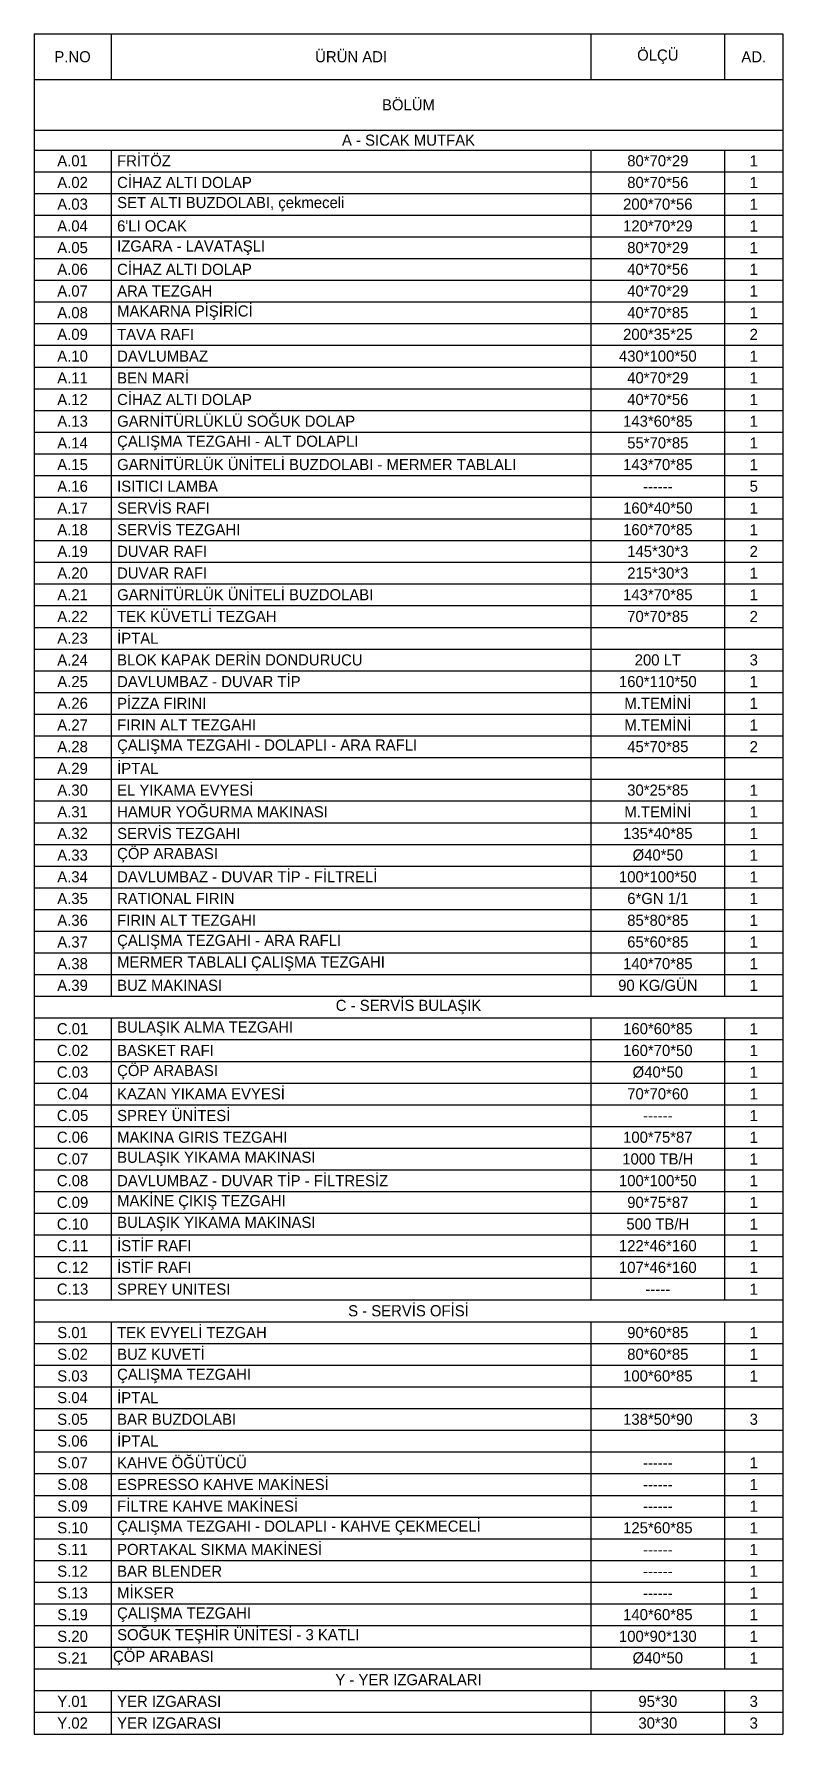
# Model space of a CAD drawing. Header units: inches. Extents: x 19839 to 37459, y -6108 to 838.
# Drawn here: x 33004 to 33812, y -2811 to -977 of the extents above; entities that cross this region are included whole.
import ezdxf

# ---------------------------------------------------------------- set-up
doc = ezdxf.new("R2010")
doc.units = ezdxf.units.IN
doc.header["$MEASUREMENT"] = 0
doc.styles.add('Zafer', font='stylu.ttf', dxfattribs={"height": 12})

# ---------------------------------------------------------------- blocks, each defined once
blk = doc.blocks.new('*T95')
at = {"color": 0, "linetype": 'ByBlock', "lineweight": -2, "transparency": 16777216}
for p, q in [((0, 0), (600.9, 0)), ((0, 0), (0, -1834.6)), ((83.2, 0), (83.2, -49.2)), ((0, -49.2), (808, -49.2)), ((808, -49.2), (808, -1834.6)), ((0, -103.9), (808, -103.9)), ((0, -125.2), (808, -125.2)), ((83.2, -125.2), (83.2, -1038.4)), ((600.9, -125.2), (600.9, -1038.4)), ((745, -125.2), (745, -1038.4)), ((0, -148.6), (808, -148.6)), ((0, -172), (808, -172)), ((0, -195.4), (808, -195.4)), ((0, -218.9), (808, -218.9)), ((0, -242.3), (808, -242.3)), ((0, -265.7), (808, -265.7)), ((0, -289.1), (808, -289.1)), ((0, -312.5), (808, -312.5)), ((0, -335.9), (808, -335.9)), ((0, -359.4), (808, -359.4)), ((0, -382.8), (808, -382.8)), ((0, -406.2), (808, -406.2)), ((0, -429.6), (808, -429.6)), ((0, -453), (808, -453)), ((0, -476.4), (808, -476.4)), ((0, -499.9), (808, -499.9)), ((0, -523.3), (808, -523.3)), ((0, -546.7), (808, -546.7)), ((0, -570.1), (808, -570.1)), ((0, -593.5), (808, -593.5)), ((0, -616.9), (808, -616.9)), ((0, -640.3), (808, -640.3)), ((0, -663.8), (808, -663.8)), ((0, -687.2), (808, -687.2)), ((0, -710.6), (808, -710.6)), ((0, -734), (808, -734)), ((0, -757.4), (808, -757.4)), ((0, -780.8), (808, -780.8)), ((0, -804.3), (808, -804.3)), ((0, -827.7), (808, -827.7)), ((0, -851.1), (808, -851.1)), ((0, -874.5), (808, -874.5)), ((0, -897.9), (808, -897.9)), ((0, -921.3), (808, -921.3)), ((0, -944.8), (808, -944.8)), ((0, -968.2), (808, -968.2)), ((0, -991.6), (808, -991.6)), ((0, -1015), (808, -1015)), ((0, -1038.4), (808, -1038.4)), ((0, -1061.8), (808, -1061.8)), ((83.2, -1061.8), (83.2, -1366.2)), ((600.9, -1061.8), (600.9, -1366.2)), ((745, -1061.8), (745, -1366.2)), ((0, -1085.2), (808, -1085.2)), ((0, -1108.7), (808, -1108.7)), ((0, -1132.1), (808, -1132.1)), ((0, -1155.5), (808, -1155.5)), ((0, -1178.9), (808, -1178.9)), ((0, -1202.3), (808, -1202.3)), ((0, -1225.7), (808, -1225.7)), ((0, -1249.2), (808, -1249.2)), ((0, -1272.6), (808, -1272.6)), ((0, -1296), (808, -1296)), ((0, -1319.4), (808, -1319.4)), ((0, -1342.8), (808, -1342.8)), ((0, -1366.2), (808, -1366.2)), ((0, -1389.7), (808, -1389.7)), ((83.2, -1389.7), (83.2, -1764.3)), ((600.9, -1389.7), (600.9, -1764.3)), ((745, -1389.7), (745, -1764.3)), ((0, -1413.1), (808, -1413.1)), ((0, -1436.5), (808, -1436.5)), ((0, -1459.9), (808, -1459.9)), ((0, -1483.3), (808, -1483.3)), ((0, -1506.7), (808, -1506.7)), ((0, -1530.1), (808, -1530.1)), ((0, -1553.6), (808, -1553.6)), ((0, -1577), (808, -1577)), ((0, -1600.4), (808, -1600.4)), ((0, -1623.8), (808, -1623.8)), ((0, -1647.2), (808, -1647.2)), ((0, -1670.6), (808, -1670.6)), ((0, -1694.1), (808, -1694.1)), ((0, -1717.5), (808, -1717.5)), ((0, -1740.9), (808, -1740.9)), ((0, -1764.3), (808, -1764.3)), ((0, -1787.7), (808, -1787.7)), ((83.2, -1787.7), (83.2, -1834.6)), ((600.9, -1787.7), (600.9, -1834.6)), ((745, -1787.7), (745, -1834.6)), ((0, -1811.1), (808, -1811.1)), ((0, -1834.6), (808, -1834.6))]:
    blk.add_line(p, q, dxfattribs=at)
at = {"color": 0, "lineweight": -2, "transparency": 16777216}
for p, q in [((600.9, 0), (808, 0)), ((600.9, 0), (600.9, -49.2)), ((745, 0), (745, -49.2)), ((808, 0), (808, -49.2))]:
    blk.add_line(p, q, dxfattribs=at)
at = {"color": 0, "transparency": 16777216, "char_height": 12, "style": 'Zafer'}
for s, insert, width, attachment_point in [('P.NO', (41.6, -24.6), 53.21, 5), ('ÜRÜN ADI', (342.1, -24.6), 487.693, 5), ('ÖLÇÜ', (673, -24.6), 114.096, 5), ('AD.', (776.5, -24.6), 33.034, 5), ('BÖLÜM', (404, -76.5), 778.034, 5), ('A - SICAK MUTFAK', (404, -114.6), 804.034, 5), (' FRİTÖZ', (85.2, -136.9), 513.693, 4), ('A.01', (41.6, -136.9), 79.21, 5), ('80*70*29', (673, -136.9), 140.096, 5), ('1', (776.5, -136.9), 59.034, 5), ('A.02', (41.6, -160.3), 79.21, 5), (' CİHAZ ALTI DOLAP', (85.2, -160.3), 513.693, 4), ('80*70*56', (673, -160.3), 140.096, 5), ('1', (776.5, -160.3), 59.034, 5), ('A.03', (41.6, -183.7), 79.21, 5), (' SET ALTI BUZDOLABI, çekmeceli', (85.2, -183.7), 513.693, 4), ('200*70*56', (673, -183.7), 140.096, 5), ('1', (776.5, -183.7), 59.034, 5), ('A.04', (41.6, -207.2), 79.21, 5), (" 6'LI OCAK", (85.2, -207.2), 513.693, 4), ('120*70*29', (673, -207.2), 140.096, 5), ('1', (776.5, -207.2), 59.034, 5), ('A.05', (41.6, -230.6), 79.21, 5), (' IZGARA - LAVATAŞLI', (85.2, -230.6), 513.693, 4), ('80*70*29', (673, -230.6), 140.096, 5), ('1', (776.5, -230.6), 59.034, 5), ('A.06', (41.6, -254), 79.21, 5), (' CİHAZ ALTI DOLAP', (85.2, -254), 513.693, 4), ('40*70*56', (673, -254), 140.096, 5), ('1', (776.5, -254), 59.034, 5), ('A.07', (41.6, -277.4), 79.21, 5), (' ARA TEZGAH', (85.2, -277.4), 513.693, 4), ('40*70*29', (673, -277.4), 140.096, 5), ('1', (776.5, -277.4), 59.034, 5), (' MAKARNA PİŞİRİCİ', (85.2, -300.8), 513.693, 4), ('A.08', (41.6, -300.8), 79.21, 5), ('40*70*85', (673, -300.8), 140.096, 5), ('1', (776.5, -300.8), 59.034, 5), ('A.09', (41.6, -324.2), 79.21, 5), (' TAVA RAFI', (85.2, -324.2), 513.693, 4), ('200*35*25', (673, -324.2), 140.096, 5), ('2', (776.5, -324.2), 59.034, 5), ('A.10', (41.6, -347.7), 79.21, 5), (' DAVLUMBAZ', (85.2, -347.7), 513.693, 4), ('430*100*50', (673, -347.7), 140.096, 5), ('1', (776.5, -347.7), 59.034, 5), ('A.11', (41.6, -371.1), 79.21, 5), (' BEN MARİ', (85.2, -371.1), 513.693, 4), ('40*70*29', (673, -371.1), 140.096, 5), ('1', (776.5, -371.1), 59.034, 5), ('A.12', (41.6, -394.5), 79.21, 5), (' CİHAZ ALTI DOLAP', (85.2, -394.5), 513.693, 4), ('40*70*56', (673, -394.5), 140.096, 5), ('1', (776.5, -394.5), 59.034, 5), ('A.13', (41.6, -417.9), 79.21, 5), (' GARNİTÜRLÜKLÜ SOĞUK DOLAP', (85.2, -417.9), 513.693, 4), ('143*60*85', (673, -417.9), 140.096, 5), ('1', (776.5, -417.9), 59.034, 5), ('A.14', (41.6, -441.3), 79.21, 5), (' ÇALIŞMA TEZGAHI - ALT DOLAPLI', (85.2, -441.3), 513.693, 4), ('55*70*85', (673, -441.3), 140.096, 5), ('1', (776.5, -441.3), 59.034, 5), (' GARNİTÜRLÜK ÜNİTELİ BUZDOLABI - MERMER TABLALI', (85.2, -464.7), 513.693, 4), ('143*70*85', (673, -464.7), 140.096, 5), ('A.15', (41.6, -464.7), 79.21, 5), ('1', (776.5, -464.7), 59.034, 5), ('A.16', (41.6, -488.1), 79.21, 5), (' ISITICI LAMBA', (85.2, -488.1), 513.693, 4), ('------', (673, -488.1), 140.096, 5), ('5', (776.5, -488.1), 59.034, 5), ('A.17', (41.6, -511.6), 79.21, 5), (' SERVİS RAFI', (85.2, -511.6), 513.693, 4), ('160*40*50', (673, -511.6), 140.096, 5), ('1', (776.5, -511.6), 59.034, 5), ('A.18', (41.6, -535), 79.21, 5), (' SERVİS TEZGAHI', (85.2, -535), 513.693, 4), ('160*70*85', (673, -535), 140.096, 5), ('1', (776.5, -535), 59.034, 5), ('A.19', (41.6, -558.4), 79.21, 5), (' DUVAR RAFI', (85.2, -558.4), 513.693, 4), ('145*30*3', (673, -558.4), 140.096, 5), ('2', (776.5, -558.4), 59.034, 5), ('A.20', (41.6, -581.8), 79.21, 5), (' DUVAR RAFI', (85.2, -581.8), 513.693, 4), ('215*30*3', (673, -581.8), 140.096, 5), ('1', (776.5, -581.8), 59.034, 5), ('A.21', (41.6, -605.2), 79.21, 5), (' GARNİTÜRLÜK ÜNİTELİ BUZDOLABI', (85.2, -605.2), 513.693, 4), ('143*70*85', (673, -605.2), 140.096, 5), ('1', (776.5, -605.2), 59.034, 5), ('A.22', (41.6, -628.6), 79.21, 5), (' TEK KÜVETLİ TEZGAH', (85.2, -628.6), 513.693, 4), ('70*70*85', (673, -628.6), 140.096, 5), ('2', (776.5, -628.6), 59.034, 5), ('A.23', (41.6, -652.1), 79.21, 5), (' İPTAL', (85.2, -652.1), 513.693, 4), ('A.24', (41.6, -675.5), 79.21, 5), (' BLOK KAPAK DERİN DONDURUCU', (85.2, -675.5), 513.693, 4), ('200 LT', (673, -675.5), 140.096, 5), ('3', (776.5, -675.5), 59.034, 5), ('A.25', (41.6, -698.9), 79.21, 5), (' DAVLUMBAZ - DUVAR TİP ', (85.2, -698.9), 513.693, 4), ('160*110*50', (673, -698.9), 140.096, 5), ('1', (776.5, -698.9), 59.034, 5), (' PİZZA FIRINI', (85.2, -722.3), 513.693, 4), ('M.TEMİNİ', (673, -722.3), 140.096, 5), ('A.26', (41.6, -722.3), 79.21, 5), ('1', (776.5, -722.3), 59.034, 5), ('A.27', (41.6, -745.7), 79.21, 5), (' FIRIN ALT TEZGAHI', (85.2, -745.7), 513.693, 4), ('M.TEMİNİ', (673, -745.7), 140.096, 5), ('1', (776.5, -745.7), 59.034, 5), ('A.28', (41.6, -769.1), 79.21, 5), (' ÇALIŞMA TEZGAHI - DOLAPLI - ARA RAFLI', (85.2, -769.1), 513.693, 4), ('45*70*85', (673, -769.1), 140.096, 5), ('2', (776.5, -769.1), 59.034, 5), ('A.29', (41.6, -792.6), 79.21, 5), (' İPTAL', (85.2, -792.6), 513.693, 4), (' EL YIKAMA EVYESİ', (85.2, -816), 513.693, 4), ('A.30', (41.6, -816), 79.21, 5), ('30*25*85', (673, -816), 140.096, 5), ('1', (776.5, -816), 59.034, 5), ('A.31', (41.6, -839.4), 79.21, 5), (' HAMUR YOĞURMA MAKINASI', (85.2, -839.4), 513.693, 4), ('M.TEMİNİ', (673, -839.4), 140.096, 5), ('1', (776.5, -839.4), 59.034, 5), ('A.32', (41.6, -862.8), 79.21, 5), (' SERVİS TEZGAHI', (85.2, -862.8), 513.693, 4), ('135*40*85', (673, -862.8), 140.096, 5), ('1', (776.5, -862.8), 59.034, 5), ('A.33', (41.6, -886.2), 79.21, 5), (' ÇÖP ARABASI', (85.2, -886.2), 513.693, 4), ('%%C40*50', (673, -886.2), 140.096, 5), ('1', (776.5, -886.2), 59.034, 5), ('A.34', (41.6, -909.6), 79.21, 5), (' DAVLUMBAZ - DUVAR TİP - FİLTRELİ', (85.2, -909.6), 513.693, 4), ('100*100*50', (673, -909.6), 140.096, 5), ('1', (776.5, -909.6), 59.034, 5), ('A.35', (41.6, -933), 79.21, 5), (' RATIONAL FIRIN', (85.2, -933), 513.693, 4), ('6*GN 1/1', (673, -933), 140.096, 5), ('1', (776.5, -933), 59.034, 5), ('A.36', (41.6, -956.5), 79.21, 5), (' FIRIN ALT TEZGAHI', (85.2, -956.5), 513.693, 4), ('85*80*85', (673, -956.5), 140.096, 5), ('1', (776.5, -956.5), 59.034, 5), (' ÇALIŞMA TEZGAHI - ARA RAFLI', (85.2, -979.9), 513.693, 4), ('A.37', (41.6, -979.9), 79.21, 5), ('65*60*85', (673, -979.9), 140.096, 5), ('1', (776.5, -979.9), 59.034, 5), ('A.38', (41.6, -1003.3), 79.21, 5), (' MERMER TABLALI ÇALIŞMA TEZGAHI', (85.2, -1003.3), 513.693, 4), ('140*70*85', (673, -1003.3), 140.096, 5), ('1', (776.5, -1003.3), 59.034, 5), ('A.39', (41.6, -1026.7), 79.21, 5), (' BUZ MAKINASI ', (85.2, -1026.7), 513.693, 4), ('90 KG/GÜN', (673, -1026.7), 140.096, 5), ('1', (776.5, -1026.7), 59.034, 5), ('C - SERVİS BULAŞIK', (404, -1050.1), 804.034, 5), ('C.01', (41.6, -1073.5), 79.21, 5), (' BULAŞIK ALMA TEZGAHI', (85.2, -1073.5), 513.693, 4), ('160*60*85', (673, -1073.5), 140.096, 5), ('1', (776.5, -1073.5), 59.034, 5), ('C.02', (41.6, -1097), 79.21, 5), (' BASKET RAFI', (85.2, -1097), 513.693, 4), ('160*70*50', (673, -1097), 140.096, 5), ('1', (776.5, -1097), 59.034, 5), ('C.03', (41.6, -1120.4), 79.21, 5), (' ÇÖP ARABASI', (85.2, -1120.4), 513.693, 4), ('%%C40*50', (673, -1120.4), 140.096, 5), ('1', (776.5, -1120.4), 59.034, 5), (' KAZAN YIKAMA EVYESİ', (85.2, -1143.8), 513.693, 4), ('C.04', (41.6, -1143.8), 79.21, 5), ('70*70*60', (673, -1143.8), 140.096, 5), ('1', (776.5, -1143.8), 59.034, 5), ('C.05', (41.6, -1167.2), 79.21, 5), (' SPREY ÜNİTESİ', (85.2, -1167.2), 513.693, 4), ('------', (673, -1167.2), 140.096, 5), ('1', (776.5, -1167.2), 59.034, 5), ('C.06', (41.6, -1190.6), 79.21, 5), (' MAKINA GIRIS TEZGAHI', (85.2, -1190.6), 513.693, 4), ('100*75*87', (673, -1190.6), 140.096, 5), ('1', (776.5, -1190.6), 59.034, 5), ('C.07', (41.6, -1214), 79.21, 5), (' BULAŞIK YIKAMA MAKINASI', (85.2, -1214), 513.693, 4), ('1000 TB/H', (673, -1214), 140.096, 5), ('1', (776.5, -1214), 59.034, 5), (' DAVLUMBAZ - DUVAR TİP - FİLTRESİZ', (85.2, -1237.5), 513.693, 4), ('C.08', (41.6, -1237.5), 79.21, 5), ('100*100*50', (673, -1237.5), 140.096, 5), ('1', (776.5, -1237.5), 59.034, 5), ('C.09', (41.6, -1260.9), 79.21, 5), (' MAKİNE ÇIKIŞ TEZGAHI', (85.2, -1260.9), 513.693, 4), ('90*75*87', (673, -1260.9), 140.096, 5), ('1', (776.5, -1260.9), 59.034, 5), ('C.10', (41.6, -1284.3), 79.21, 5), (' BULAŞIK YIKAMA MAKINASI ', (85.2, -1284.3), 513.693, 4), ('500 TB/H', (673, -1284.3), 140.096, 5), ('1', (776.5, -1284.3), 59.034, 5), ('C.11', (41.6, -1307.7), 79.21, 5), (' İSTİF RAFI', (85.2, -1307.7), 513.693, 4), ('122*46*160', (673, -1307.7), 140.096, 5), ('1', (776.5, -1307.7), 59.034, 5), ('C.12', (41.6, -1331.1), 79.21, 5), (' İSTİF RAFI', (85.2, -1331.1), 513.693, 4), ('107*46*160', (673, -1331.1), 140.096, 5), ('1', (776.5, -1331.1), 59.034, 5), ('C.13', (41.6, -1354.5), 79.21, 5), (' SPREY UNITESI', (85.2, -1354.5), 513.693, 4), ('-----', (673, -1354.5), 140.096, 5), ('1', (776.5, -1354.5), 59.034, 5), ('S - SERVİS OFİSİ', (404, -1377.9), 804.034, 5), (' TEK EVYELİ TEZGAH', (85.2, -1401.4), 513.693, 4), ('S.01', (41.6, -1401.4), 79.21, 5), ('90*60*85', (673, -1401.4), 140.096, 5), ('1', (776.5, -1401.4), 59.034, 5), ('S.02', (41.6, -1424.8), 79.21, 5), (' BUZ KUVETİ ', (85.2, -1424.8), 513.693, 4), ('80*60*85', (673, -1424.8), 140.096, 5), ('1', (776.5, -1424.8), 59.034, 5), ('S.03', (41.6, -1448.2), 79.21, 5), (' ÇALIŞMA TEZGAHI', (85.2, -1448.2), 513.693, 4), ('100*60*85', (673, -1448.2), 140.096, 5), ('1', (776.5, -1448.2), 59.034, 5), ('S.04', (41.6, -1471.6), 79.21, 5), (' İPTAL', (85.2, -1471.6), 513.693, 4), ('S.05', (41.6, -1495), 79.21, 5), (' BAR BUZDOLABI', (85.2, -1495), 513.693, 4), ('138*50*90', (673, -1495), 140.096, 5), ('3', (776.5, -1495), 59.034, 5), ('S.06', (41.6, -1518.4), 79.21, 5), (' İPTAL', (85.2, -1518.4), 513.693, 4), ('S.07', (41.6, -1541.9), 79.21, 5), (' KAHVE ÖĞÜTÜCÜ', (85.2, -1541.9), 513.693, 4), ('1', (776.5, -1541.9), 59.034, 5), ('S.08', (41.6, -1565.3), 79.21, 5), (' ESPRESSO KAHVE MAKİNESİ', (85.2, -1565.3), 513.693, 4), ('------', (673, -1541.9), 140.096, 5), ('1', (776.5, -1565.3), 59.034, 5), ('------', (673, -1565.3), 140.096, 5), ('S.09', (41.6, -1588.7), 79.21, 5), (' FİLTRE KAHVE MAKİNESİ', (85.2, -1588.7), 513.693, 4), ('------', (673, -1588.7), 140.096, 5), ('1', (776.5, -1588.7), 59.034, 5), ('S.10', (41.6, -1612.1), 79.21, 5), (' ÇALIŞMA TEZGAHI - DOLAPLI - KAHVE ÇEKMECELİ', (85.2, -1612.1), 513.693, 4), ('125*60*85', (673, -1612.1), 140.096, 5), ('1', (776.5, -1612.1), 59.034, 5), ('S.11', (41.6, -1635.5), 79.21, 5), (' PORTAKAL SIKMA MAKİNESİ', (85.2, -1635.5), 513.693, 4), ('1', (776.5, -1635.5), 59.034, 5), ('------', (673, -1635.5), 140.096, 5), ('S.12', (41.6, -1658.9), 79.21, 5), (' BAR BLENDER', (85.2, -1658.9), 513.693, 4), ('------', (673, -1658.9), 140.096, 5), ('1', (776.5, -1658.9), 59.034, 5), ('S.13', (41.6, -1682.4), 79.21, 5), (' MİKSER', (85.2, -1682.4), 513.693, 4), ('------', (673, -1682.4), 140.096, 5), ('1', (776.5, -1682.4), 59.034, 5), ('S.19', (41.6, -1705.8), 79.21, 5), (' ÇALIŞMA TEZGAHI', (85.2, -1705.8), 513.693, 4), ('140*60*85', (673, -1705.8), 140.096, 5), ('1', (776.5, -1705.8), 59.034, 5), ('S.20', (41.6, -1729.2), 79.21, 5), (' SOĞUK TEŞHİR ÜNİTESİ - 3 KATLI', (85.2, -1729.2), 513.693, 4), ('100*90*130', (673, -1729.2), 140.096, 5), ('1', (776.5, -1729.2), 59.034, 5), ('ÇÖP ARABASI', (85.2, -1752.6), 513.693, 4), ('S.21 ', (41.6, -1752.6), 79.21, 5), ('%%C40*50', (673, -1752.6), 140.096, 5), ('1', (776.5, -1752.6), 59.034, 5), ('Y - YER IZGARALARI', (404, -1776), 804.034, 5), ('Y.01', (41.6, -1799.4), 79.21, 5), (' YER IZGARASI', (85.2, -1799.4), 513.693, 4), ('95*30', (673, -1799.4), 140.096, 5), ('3', (776.5, -1799.4), 59.034, 5), ('Y.02', (41.6, -1822.8), 79.21, 5), (' YER IZGARASI', (85.2, -1822.8), 513.693, 4), ('30*30', (673, -1822.8), 140.096, 5), ('3', (776.5, -1822.8), 59.034, 5)]:
    blk.add_mtext(s, dxfattribs=dict(at, insert=insert, width=width, attachment_point=attachment_point))

msp = doc.modelspace()

# ---------------------------------------------------------------- block references
msp.add_blockref('*T95', (33004.26, -976.77))

doc.saveas('drawing.dxf')
